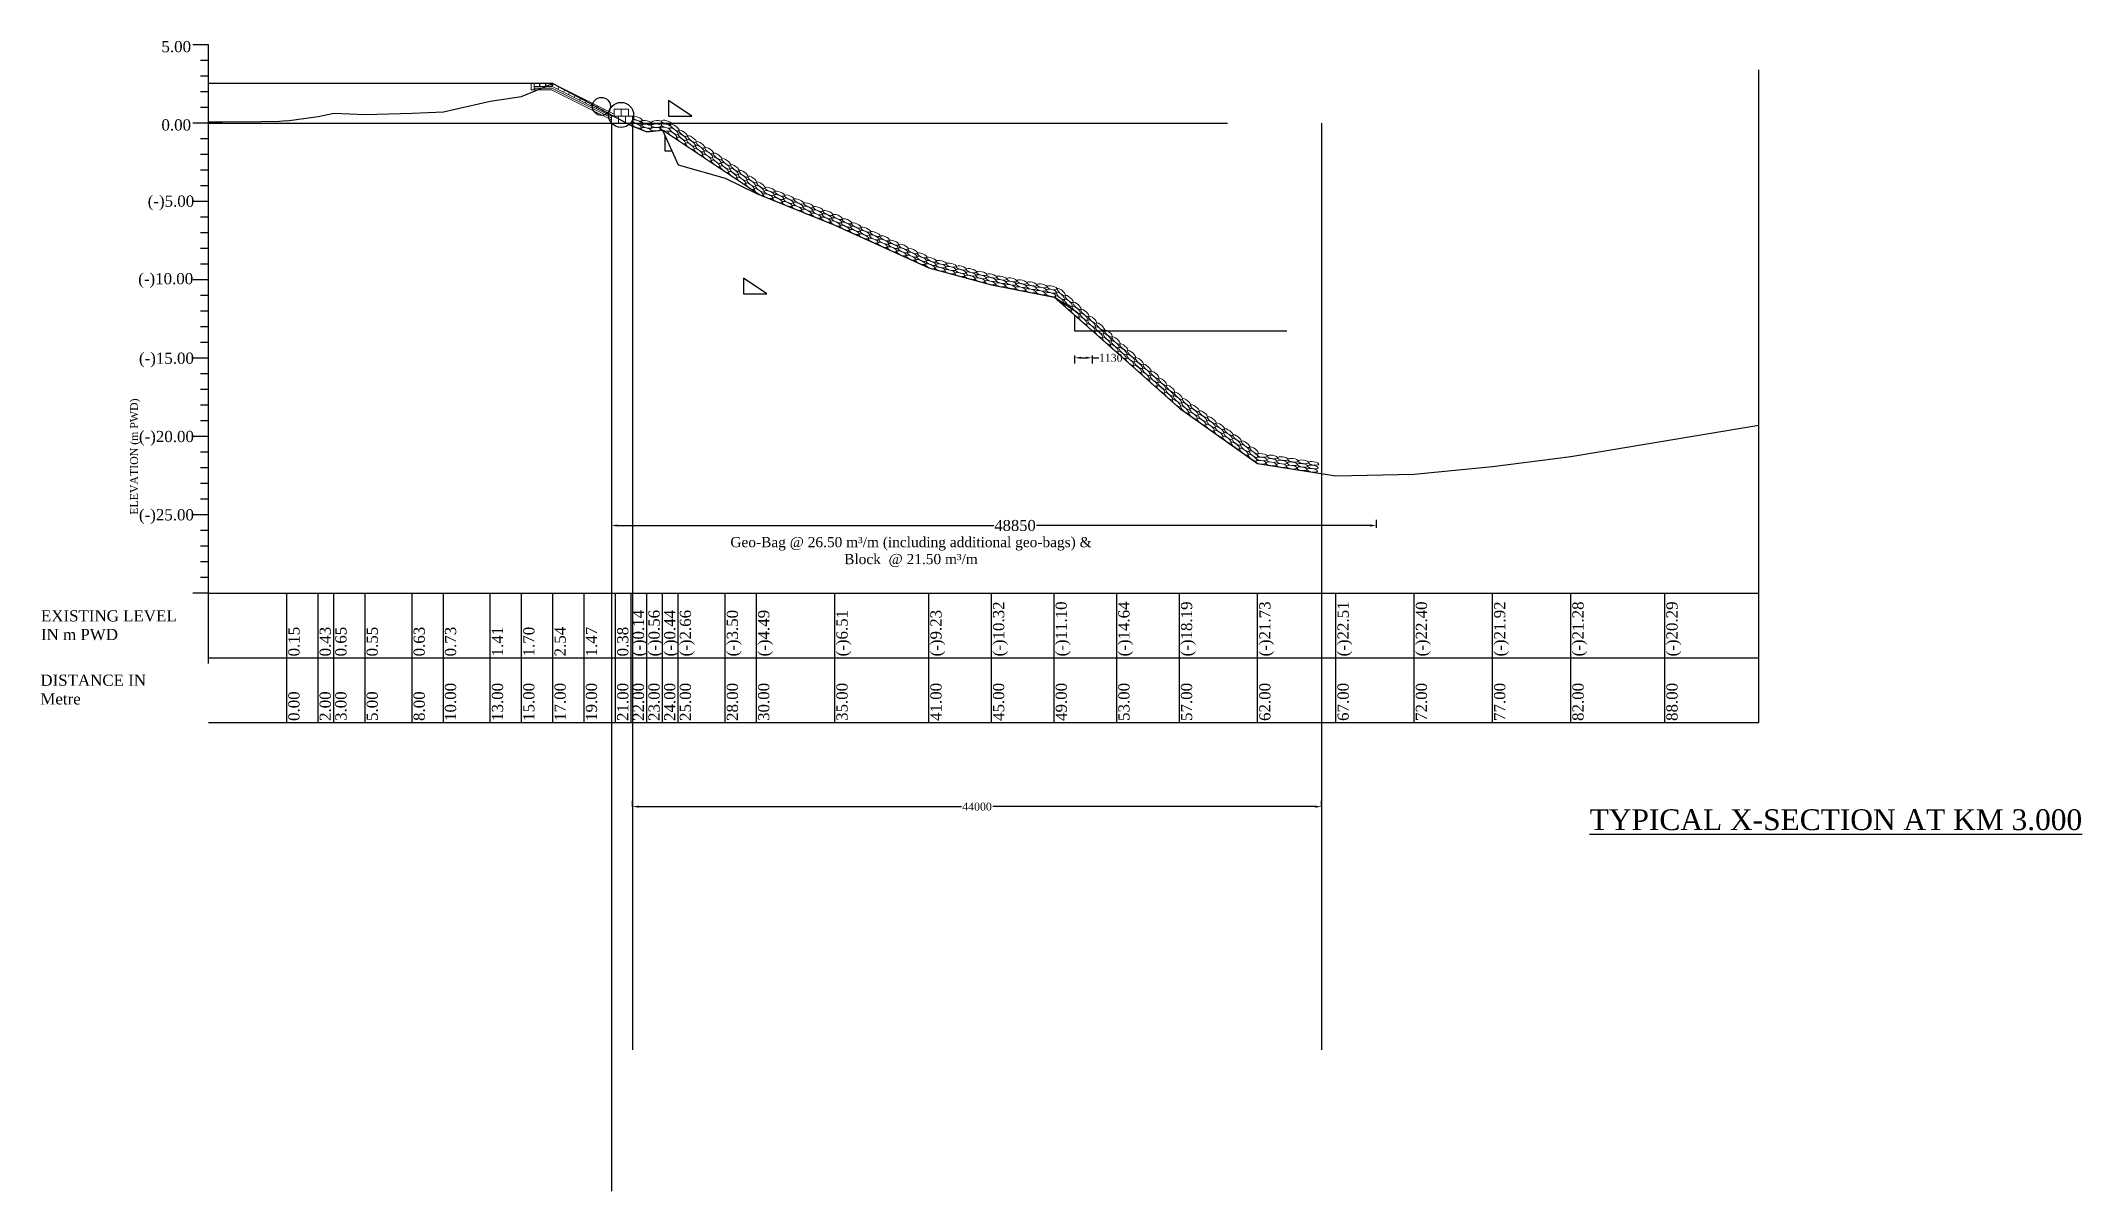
# Model space of a CAD drawing. Header units: metres. Extents: x -1354 to 3686, y -9962 to -7697.
# Drawn here: x 15.2 to 145.6, y -9279 to -9205.6 of the extents above; entities that cross this region are included whole.
import ezdxf

# ---------------------------------------------------------------- set-up
doc = ezdxf.new("R2010")
doc.units = ezdxf.units.M
doc.layers.add('LINE', color=7, linetype='Continuous')
doc.styles.add('liza', font='times.ttf', dxfattribs={"height": 2})
doc.styles.get("Standard").update_dxf_attribs({"font": 'times.ttf'})
doc.dimstyles.get("Standard").update_dxf_attribs({"dimtxt": 0.5, "dimasz": 0.4075, "dimexe": 0.364, "dimexo": 0.219, "dimgap": 0.09, "dimtad": 0, "dimdec": 0, "dimlfac": 1000, "dimzin": 0, "dimdsep": 46, "dimtxsty": 'Standard', "dimcen": 0.09, "dimadec": 0, "dimazin": 0, "dimtfac": 1, "dimtdec": 0, "dimtofl": 0, "dimtmove": 0, "dimatfit": 3, "dimfxl": 1, "dimtolj": 1, "dimtzin": 0, "dimarcsym": 0})

msp = doc.modelspace()

# ---------------------------------------------------------------- texts
at = {"color": 0, "lineweight": -2, "char_height": 0.715, "attachment_point": 1}
for s, insert, width in [('5.00', (22.94167, -9205.600709), 2), ('0.00', (22.94167, -9210.600709), 2), ('(-)5.00', (22.063881, -9215.468136), 2), ('(-)10.00', (21.459754, -9220.419199), 2), ('(-)15.00', (21.505453, -9225.497273), 2), ('(-)20.00', (21.505453, -9230.497273), 2), ('(-)25.00', (21.505453, -9235.497273), 2), ('EXISTING LEVEL IN m PWD', (15.245054, -9241.949232), 8.82203068), ('DISTANCE IN Metre', (15.207317, -9246.060151), 6.93160649)]:
    msp.add_mtext(s, dxfattribs=dict(at, insert=insert, width=width))
at = {"color": 3, "linetype": 'Continuous', "lineweight": -3, "ltscale": 0.5, "insert": (20.94167, -9235.850709), "char_height": 0.5, "width": 10, "attachment_point": 1, "rotation": 90, "style": 'liza'}
msp.add_mtext('ELEVATION (m PWD)', dxfattribs=at)
at = {"color": 0, "lineweight": -2, "char_height": 0.715, "width": 2.15, "attachment_point": 1, "rotation": 90}
for s, insert in [('(-)0.14', (53.04167, -9244.896337)), ('(-)0.56', (54.04167, -9244.896337)), ('(-)0.44', (55.04167, -9244.896337)), ('(-)2.66', (56.04167, -9244.896337)), ('(-)3.50', (59.04167, -9244.896337)), ('(-)4.49', (61.04167, -9244.896337)), ('(-)6.51', (66.04167, -9244.896337)), ('(-)9.23', (72.04167, -9244.896337)), ('(-)10.32', (76.04167, -9244.896337)), ('(-)11.10', (80.04167, -9244.896337)), ('(-)14.64', (84.04167, -9244.896337)), ('(-)18.19', (88.04167, -9244.896337)), ('(-)21.73', (93.04167, -9244.896337)), ('(-)22.51', (98.04167, -9244.896337)), ('(-)22.40', (103.04167, -9244.896337)), ('(-)21.92', (108.04167, -9244.896337)), ('(-)21.28', (113.04167, -9244.896337)), ('(-)20.29', (119.04167, -9244.896337)), ('0.15', (31.04167, -9244.896337)), ('0.43', (33.04167, -9244.896337)), ('0.65', (34.04167, -9244.896337)), ('0.55', (36.04167, -9244.896337)), ('0.63', (39.04167, -9244.896337)), ('0.73', (41.04167, -9244.896337)), ('1.41', (44.04167, -9244.896337)), ('1.70', (46.04167, -9244.896337)), ('2.54', (48.04167, -9244.896337)), ('1.47', (50.04167, -9244.896337)), ('0.38', (52.04167, -9244.896337)), ('0.00', (31.04167, -9249.018424)), ('2.00', (33.04167, -9249.018424)), ('3.00', (34.04167, -9249.018424)), ('5.00', (36.04167, -9249.018424)), ('8.00', (39.04167, -9249.018424)), ('10.00', (41.04167, -9249.018424)), ('13.00', (44.04167, -9249.018424)), ('15.00', (46.04167, -9249.018424)), ('17.00', (48.04167, -9249.018424)), ('19.00', (50.04167, -9249.018424)), ('21.00', (52.04167, -9249.018424)), ('22.00', (53.04167, -9249.018424)), ('23.00', (54.04167, -9249.018424)), ('24.00', (55.04167, -9249.018424)), ('25.00', (56.04167, -9249.018424)), ('28.00', (59.04167, -9249.018424)), ('30.00', (61.04167, -9249.018424)), ('35.00', (66.04167, -9249.018424)), ('41.00', (72.04167, -9249.018424)), ('45.00', (76.04167, -9249.018424)), ('49.00', (80.04167, -9249.018424)), ('53.00', (84.04167, -9249.018424)), ('57.00', (88.04167, -9249.018424)), ('62.00', (93.04167, -9249.018424)), ('67.00', (98.04167, -9249.018424)), ('72.00', (103.04167, -9249.018424)), ('77.00', (108.04167, -9249.018424)), ('82.00', (113.04167, -9249.018424)), ('88.00', (119.04167, -9249.018424))]:
    msp.add_mtext(s, dxfattribs=dict(at, insert=insert))
at = {"color": 0, "linetype": 'ByBlock', "lineweight": 30, "insert": (114.140102, -9254.660309), "char_height": 1.32684107, "width": 81.78181267, "attachment_point": 1}
msp.add_mtext('{\\LTYPICAL X-SECTION AT KM 3.000}', dxfattribs=at)
at = {"layer": 'LINE', "color": 0, "linetype": 'ByBlock', "lineweight": -3, "ltscale": 0.5, "insert": (70.803609, -9237.273034), "char_height": 0.65, "width": 26.79233381, "attachment_point": 2}
msp.add_mtext('Geo-Bag @ 26.50 m³/m (including additional geo-bags) &\\PBlock  @ 21.50 m³/m ', dxfattribs=at)

# ---------------------------------------------------------------- blocks, each defined once
blk = doc.blocks.new('*D457')
at = {"color": 0, "lineweight": -2, "ltscale": 0.5}
for p, q in [((81.25, -9225.68), (81.25, -9226.19)), ((81.66, -9225.83), (81.97, -9225.83)), ((82.38, -9225.68), (82.38, -9226.19)), ((82.38, -9225.83), (82.79, -9225.83))]:
    blk.add_line(p, q, dxfattribs=at)
at = {"color": 0, "linetype": 'Continuous', "lineweight": -3, "ltscale": 0.5}
for points in [[(81.66, -9225.76), (81.66, -9225.89), (81.25, -9225.83)], [(81.97, -9225.76), (81.97, -9225.89), (82.38, -9225.83)]]:
    blk.add_solid(points, dxfattribs=at)
at = {"layer": 'Defpoints', "color": 0, "linetype": 'Continuous', "lineweight": -3, "ltscale": 0.5}
for p in [(81.25, -9224.11), (82.38, -9224.11), (82.38, -9225.83)]:
    blk.add_point(p, dxfattribs=at)
at = {"color": 0, "linetype": 'Continuous', "lineweight": -3, "ltscale": 0.5, "insert": (83.56, -9225.83), "char_height": 0.5, "attachment_point": 5}
blk.add_mtext('\\A1;1130', dxfattribs=at)
blk = doc.blocks.new('*D458')
at = {"color": 0, "lineweight": -2, "ltscale": 0.5}
for p, q in [((51.67, -9236.39), (51.67, -9236.9)), ((52.08, -9236.54), (76.1, -9236.54)), ((100.11, -9236.54), (78.81, -9236.54)), ((100.52, -9236.69), (100.52, -9236.18))]:
    blk.add_line(p, q, dxfattribs=at)
at = {"color": 0, "linetype": 'Continuous', "lineweight": -3, "ltscale": 0.5}
for points in [[(52.08, -9236.47), (52.08, -9236.61), (51.67, -9236.54)], [(100.11, -9236.47), (100.11, -9236.61), (100.52, -9236.54)]]:
    blk.add_solid(points, dxfattribs=at)
at = {"layer": 'Defpoints', "color": 0, "linetype": 'Continuous', "lineweight": -3, "ltscale": 0.5}
for p in [(51.67, -9235.88), (100.52, -9236.54), (100.52, -9240.85)]:
    blk.add_point(p, dxfattribs=at)
at = {"color": 0, "linetype": 'Continuous', "lineweight": -3, "ltscale": 0.5, "insert": (77.45, -9236.54), "char_height": 0.5, "attachment_point": 5}
blk.add_mtext('\\A1;{\\H1.4x;48850}', dxfattribs=at)
blk = doc.blocks.new('*D459')
at = {"color": 0, "lineweight": -2, "ltscale": 0.5}
for p, q in [((53.02, -9254.49), (53.02, -9254.12)), ((53.43, -9254.49), (74.03, -9254.49)), ((96.61, -9254.49), (76.02, -9254.49)), ((97.02, -9254.49), (97.02, -9254.12))]:
    blk.add_line(p, q, dxfattribs=at)
at = {"color": 0, "linetype": 'Continuous', "lineweight": -3, "ltscale": 0.5}
for points in [[(53.43, -9254.42), (53.43, -9254.56), (53.02, -9254.49)], [(96.61, -9254.42), (96.61, -9254.56), (97.02, -9254.49)]]:
    blk.add_solid(points, dxfattribs=at)
at = {"layer": 'Defpoints', "color": 0, "linetype": 'Continuous', "lineweight": -3, "ltscale": 0.5}
for p in [(53.02, -9254.49), (97.02, -9254.49), (97.02, -9254.49)]:
    blk.add_point(p, dxfattribs=at)
at = {"color": 0, "linetype": 'Continuous', "lineweight": -3, "ltscale": 0.5, "insert": (75.02, -9254.49), "char_height": 0.5, "attachment_point": 5}
blk.add_mtext('\\A1;44000', dxfattribs=at)

# ---------------------------------------------------------------- dimensions: what is measured, and where the dimension line sits
at = {"color": 0, "linetype": 'Continuous', "lineweight": -3, "ltscale": 0.5}
for base, p1, p2, picture, middle in [((82.379141, -9225.826455), (81.249197, -9224.107871), (82.379141, -9224.107871), '*D457', (83.558508, -9225.826455)), ((97.02196, -9254.487383), (53.02196, -9254.487383), (97.02196, -9254.487383), '*D459', (75.02196, -9254.487383))]:
    dim = msp.add_linear_dim(base=base, p1=p1, p2=p2, dimstyle='Standard', override={"dimfxl": 0.15, "dimfxlon": 1}, dxfattribs=at)
    dim.commit()
    dim.dimension.update_dxf_attribs({"geometry": picture, "text_midpoint": middle})
dim = msp.add_linear_dim(base=(100.52196, -9236.539678), p1=(51.67196, -9235.882966), p2=(100.52196, -9240.850709), text='{\\H1.4x;<>}', dimstyle='Standard', override={"dimfxl": 0.15, "dimfxlon": 1}, dxfattribs=at)
dim.commit()
dim.dimension.update_dxf_attribs({"geometry": '*D458', "text_midpoint": (77.452462, -9236.539678), "dimtype": 160})

# ---------------------------------------------------------------- linework, layer by layer
at = {"color": 0, "lineweight": -2}
for p, q in [((25.94167, -9205.850709), (24.94167, -9205.850709)), ((25.94167, -9206.850709), (25.44167, -9206.850709)), ((25.94167, -9245.350709), (25.94167, -9205.850709)), ((25.94167, -9207.850709), (25.44167, -9207.850709)), ((25.94167, -9208.850709), (25.44167, -9208.850709)), ((25.94167, -9209.850709), (25.44167, -9209.850709)), ((25.94167, -9210.850709), (24.94167, -9210.850709)), ((25.94167, -9211.850709), (25.44167, -9211.850709)), ((25.94167, -9212.850709), (25.44167, -9212.850709)), ((25.94167, -9213.850709), (25.44167, -9213.850709)), ((25.94167, -9215.850709), (24.94167, -9215.850709)), ((25.94167, -9214.850709), (25.44167, -9214.850709)), ((25.94167, -9216.850709), (25.44167, -9216.850709)), ((25.94167, -9217.850709), (25.44167, -9217.850709)), ((25.94167, -9218.850709), (25.44167, -9218.850709)), ((25.94167, -9219.850709), (25.44167, -9219.850709)), ((25.94167, -9220.850709), (24.94167, -9220.850709)), ((25.94167, -9221.850709), (25.44167, -9221.850709)), ((25.94167, -9222.850709), (25.44167, -9222.850709)), ((25.94167, -9223.850709), (25.44167, -9223.850709)), ((25.94167, -9224.850709), (25.44167, -9224.850709)), ((25.94167, -9225.850709), (24.94167, -9225.850709)), ((25.94167, -9226.850709), (25.44167, -9226.850709)), ((25.94167, -9227.850709), (25.44167, -9227.850709)), ((25.94167, -9228.850709), (25.44167, -9228.850709)), ((25.94167, -9229.850709), (25.44167, -9229.850709)), ((25.94167, -9230.850709), (24.94167, -9230.850709)), ((25.94167, -9231.850709), (25.44167, -9231.850709)), ((25.94167, -9232.850709), (25.44167, -9232.850709)), ((25.94167, -9233.850709), (25.44167, -9233.850709)), ((25.94167, -9234.850709), (25.44167, -9234.850709)), ((25.94167, -9235.850709), (24.94167, -9235.850709)), ((25.94167, -9236.850709), (25.44167, -9236.850709)), ((25.94167, -9237.850709), (25.44167, -9237.850709)), ((25.94167, -9238.850709), (25.44167, -9238.850709)), ((25.94167, -9239.850709), (25.44167, -9239.850709)), ((25.94167, -9240.850709), (24.94167, -9240.850709)), ((25.94167, -9240.850709), (124.94167, -9240.850709)), ((30.94167, -9249.118424), (30.94167, -9240.850709)), ((32.94167, -9249.118424), (32.94167, -9240.850709)), ((33.94167, -9249.118424), (33.94167, -9240.850709)), ((35.94167, -9249.118424), (35.94167, -9240.850709)), ((38.94167, -9249.118424), (38.94167, -9240.850709)), ((40.94167, -9249.118424), (40.94167, -9240.850709)), ((43.94167, -9249.118424), (43.94167, -9240.850709)), ((45.94167, -9249.118424), (45.94167, -9240.850709)), ((47.94167, -9249.118424), (47.94167, -9240.850709)), ((49.94167, -9249.118424), (49.94167, -9240.850709)), ((51.94167, -9249.118424), (51.94167, -9240.850709)), ((52.94167, -9249.118424), (52.94167, -9240.850709)), ((53.94167, -9249.118424), (53.94167, -9240.850709)), ((54.94167, -9249.118424), (54.94167, -9240.850709)), ((55.94167, -9249.118424), (55.94167, -9240.850709)), ((58.94167, -9249.118424), (58.94167, -9240.850709)), ((60.94167, -9249.118424), (60.94167, -9240.850709)), ((65.94167, -9249.118424), (65.94167, -9240.850709)), ((71.94167, -9249.118424), (71.94167, -9240.850709)), ((75.94167, -9249.118424), (75.94167, -9240.850709)), ((79.94167, -9249.118424), (79.94167, -9240.850709)), ((83.94167, -9249.118424), (83.94167, -9240.850709)), ((87.94167, -9249.118424), (87.94167, -9240.850709)), ((92.94167, -9249.118424), (92.94167, -9240.850709)), ((97.94167, -9249.118424), (97.94167, -9240.850709)), ((102.94167, -9249.118424), (102.94167, -9240.850709)), ((107.94167, -9249.118424), (107.94167, -9240.850709)), ((112.94167, -9249.118424), (112.94167, -9240.850709)), ((118.94167, -9249.118424), (118.94167, -9240.850709)), ((124.94167, -9249.118424), (124.94167, -9244.618424)), ((25.94167, -9244.996337), (124.94167, -9244.996337)), ((25.94167, -9249.118424), (124.94167, -9249.118424))]:
    msp.add_line(p, q, dxfattribs=at)
at = {"color": 0, "linetype": 'Continuous', "lineweight": -3, "ltscale": 0.5}
for p, q in [((124.94167, -9249.118424), (124.94167, -9207.436756)), ((46.54167, -9208.312709), (25.94167, -9208.312709)), ((47.94167, -9208.312709), (46.54167, -9208.312709)), ((47.094456, -9208.512709), (47.094456, -9208.312709)), ((47.494456, -9208.512709), (47.494456, -9208.312709)), ((47.894456, -9208.512709), (47.894456, -9208.312709)), ((55.315597, -9209.405856), (55.315597, -9210.405856)), ((56.815597, -9210.405856), (55.315597, -9209.405856)), ((29.306153, -9210.759999), (26.845677, -9210.78039)), ((30.472736, -9210.750331), (29.306153, -9210.759999)), ((30.94167, -9210.698709), (30.472736, -9210.750331)), ((55.315597, -9210.405856), (56.815597, -9210.405856)), ((26.845677, -9210.78039), (25.94167, -9210.78039)), ((25.94167, -9210.850709), (91.012657, -9210.850709)), ((51.67196, -9210.850709), (51.67196, -9279.044164)), ((53.02196, -9210.850709), (53.02196, -9270.012482)), ((61.139639, -9215.420689), (54.94167, -9211.288709)), ((55.083681, -9211.603975), (55.083681, -9212.603975)), ((97.02196, -9210.850709), (97.02196, -9270.012482)), ((55.083681, -9212.603975), (55.534132, -9212.603975)), ((60.098555, -9220.754957), (60.098555, -9221.754957)), ((61.598555, -9221.754957), (60.098555, -9220.754957)), ((60.098555, -9221.754957), (61.598555, -9221.754957)), ((81.44167, -9222.950709), (79.94167, -9221.950709)), ((81.249197, -9223.107871), (81.249197, -9224.107871)), ((81.249197, -9224.107871), (94.810326, -9224.107871))]:
    msp.add_line(p, q, dxfattribs=at)
at = {"linetype": 'ByBlock', "lineweight": 18, "ltscale": 0.5}
for p, q in [((46.54167, -9208.312709), (46.54167, -9208.712709)), ((46.74167, -9208.312709), (46.74167, -9208.712709)), ((47.894456, -9208.512709), (47.983899, -9208.333824)), ((48.252227, -9208.691595), (48.34167, -9208.512709)), ((48.609998, -9208.87048), (48.69944, -9208.691595)), ((48.929183, -9209.030073), (49.018626, -9208.851187)), ((49.286954, -9209.208958), (49.376397, -9209.030073)), ((49.644725, -9209.387844), (49.734167, -9209.208958)), ((50.002496, -9209.566729), (50.091938, -9209.387844)), ((50.002496, -9209.566729), (50.091938, -9209.387844)), ((50.360266, -9209.745615), (50.449709, -9209.566729)), ((50.718037, -9209.9245), (50.80748, -9209.745615)), ((50.718037, -9209.9245), (50.80748, -9209.745615)), ((51.075808, -9210.103385), (51.165251, -9209.9245)), ((51.075808, -9210.103385), (51.165251, -9209.9245)), ((51.075808, -9210.103385), (51.165251, -9209.9245)), ((51.433579, -9210.282271), (51.523022, -9210.103385))]:
    msp.add_line(p, q, dxfattribs=at)
at = {"linetype": 'ByBlock', "lineweight": 13, "ltscale": 0.5}
for p, q in [((47.847242, -9208.712709), (46.54167, -9208.712709)), ((47.894456, -9208.512709), (46.74167, -9208.512709)), ((47.870849, -9208.612709), (46.74167, -9208.612709)), ((51.67196, -9210.625068), (47.847242, -9208.712709)), ((51.67196, -9210.513265), (47.870849, -9208.612709)), ((51.67196, -9210.401462), (47.894456, -9208.512709)), ((51.855161, -9210.269455), (47.94167, -9208.312709))]:
    msp.add_line(p, q, dxfattribs=at)
at = {"color": 3, "linetype": 'Continuous', "lineweight": -3, "ltscale": 0.5}
msp.add_lwpolyline([(30.94167, -9210.698709), (32.94167, -9210.418709), (33.94167, -9210.198709), (35.94167, -9210.298709), (38.94167, -9210.218709), (40.94167, -9210.118709), (43.94167, -9209.435709), (45.94167, -9209.146709), (47.94167, -9208.312709), (49.94167, -9209.375709), (51.94167, -9210.468709), (52.94167, -9210.988709), (53.94167, -9211.408709), (54.94167, -9211.288709), (55.94167, -9213.508709), (58.94167, -9214.350709), (60.94167, -9215.340709), (65.94167, -9217.360709), (71.94167, -9220.080709), (75.94167, -9221.170709), (79.94167, -9221.950709), (83.94167, -9225.490709), (87.94167, -9229.040709), (92.94167, -9232.580709), (97.94167, -9233.360709), (102.94167, -9233.250709), (107.94167, -9232.770709), (112.94167, -9232.130709), (118.94167, -9231.140709), (124.94167, -9230.120709)], dxfattribs=at)
at = {"linetype": 'ByBlock', "lineweight": 18, "ltscale": 0.5}
for points in [[(51.67196, -9210.850709), (52.12196, -9210.850709), (52.12196, -9210.400709), (51.67196, -9210.400709)], [(51.855161, -9210.400709), (52.305161, -9210.400709), (52.305161, -9209.950709), (51.855161, -9209.950709)], [(52.12196, -9210.850709), (52.57196, -9210.850709), (52.57196, -9210.400709), (52.12196, -9210.400709)], [(52.305161, -9210.400709), (52.755161, -9210.400709), (52.755161, -9209.950709), (52.305161, -9209.950709)], [(52.57196, -9210.850709), (53.02196, -9210.850709), (53.02196, -9210.400709), (52.57196, -9210.400709)]]:
    msp.add_lwpolyline(points, close=True, dxfattribs=at)
at = {"color": 0, "linetype": 'ByBlock', "lineweight": 15, "ltscale": 0.5}
for centre, major_axis in [((53.330975, -9210.557718), (0.309014, -0.123432)), ((53.33552, -9210.796642), (0.309014, -0.123432)), ((53.933711, -9210.798768), (0.323352, -0.078537)), ((54.557268, -9210.788744), (0.332691, 0.006464)), ((55.187538, -9210.79704), (0.321267, -0.086675)), ((53.274689, -9211.009375), (0.309014, -0.123432)), ((53.877425, -9211.250425), (0.323352, -0.078537)), ((53.938255, -9211.037691), (0.323352, -0.078537)), ((54.486152, -9211.230712), (0.332691, 0.006464)), ((54.540953, -9211.00704), (0.332691, 0.006464)), ((55.112059, -9211.231922), (0.321267, -0.086675)), ((55.176289, -9211.024739), (0.321267, -0.086675)), ((55.576561, -9211.580603), (0.268997, -0.19587)), ((55.671761, -9211.368565), (0.268997, -0.19587)), ((55.719366, -9211.128814), (0.268997, -0.19587)), ((56.131186, -9211.950081), (0.268997, -0.19587)), ((56.218707, -9211.742281), (0.268997, -0.19587)), ((56.262829, -9211.506734), (0.268997, -0.19587)), ((56.681249, -9212.312803), (0.268997, -0.19587)), ((56.767781, -9212.105666), (0.268997, -0.19587)), ((56.818663, -9211.867007), (0.268997, -0.19587)), ((57.366141, -9212.234133), (0.268997, -0.19587)), ((57.228955, -9212.680559), (0.268997, -0.19587)), ((57.315259, -9212.472792), (0.268997, -0.19587)), ((57.777573, -9213.048811), (0.268997, -0.19587)), ((57.864333, -9212.838594), (0.268997, -0.19587)), ((57.915215, -9212.599936), (0.268997, -0.19587)), ((58.329385, -9213.420076), (0.268997, -0.19587)), ((58.408845, -9213.212078), (0.268997, -0.19587)), ((58.459727, -9212.973419), (0.268997, -0.19587)), ((58.95792, -9213.56596), (0.268997, -0.19587)), ((59.008802, -9213.327302), (0.268997, -0.19587)), ((58.87884, -9213.778528), (0.268997, -0.19587)), ((59.419094, -9214.143602), (0.268997, -0.19587)), ((59.505017, -9213.932557), (0.268997, -0.19587)), ((59.563945, -9213.701812), (0.268997, -0.19587)), ((59.969765, -9214.514768), (0.268997, -0.19587)), ((60.054091, -9214.305445), (0.268997, -0.19587)), ((60.113019, -9214.074699), (0.268997, -0.19587)), ((60.52036, -9214.877225), (0.268997, -0.19587)), ((60.605979, -9214.669525), (0.268997, -0.19587)), ((60.664907, -9214.43878), (0.268997, -0.19587)), ((61.212309, -9214.80627), (0.268997, -0.19587)), ((61.070955, -9215.244054), (0.268997, -0.19587)), ((61.153381, -9215.037016), (0.268997, -0.19587)), ((61.662231, -9215.511618), (0.313968, -0.110222)), ((61.748649, -9215.306566), (0.313968, -0.110222)), ((61.802213, -9215.094197), (0.313968, -0.110222)), ((62.277578, -9215.762434), (0.306829, -0.128766)), ((62.363996, -9215.557382), (0.306829, -0.128766)), ((62.41756, -9215.345013), (0.306829, -0.128766)), ((62.893007, -9216.010264), (0.306829, -0.128766)), ((62.979424, -9215.805212), (0.306829, -0.128766)), ((63.032988, -9215.592843), (0.306829, -0.128766)), ((63.5915, -9216.059433), (0.306829, -0.128766)), ((63.645064, -9215.847064), (0.306829, -0.128766)), ((64.261685, -9216.088636), (0.306829, -0.128766)), ((63.505083, -9216.264484), (0.306829, -0.128766)), ((64.121703, -9216.506057), (0.306829, -0.128766)), ((64.208121, -9216.301005), (0.306829, -0.128766)), ((64.742347, -9216.751636), (0.306829, -0.128766)), ((64.828764, -9216.546584), (0.306829, -0.128766)), ((64.879721, -9216.328354), (0.306829, -0.128766)), ((65.358967, -9217.005558), (0.306829, -0.128766)), ((65.445385, -9216.800506), (0.306829, -0.128766)), ((65.496341, -9216.582277), (0.306829, -0.128766)), ((65.978791, -9217.256401), (0.306829, -0.128766)), ((66.057684, -9217.051416), (0.306829, -0.128766)), ((66.108641, -9216.833186), (0.306829, -0.128766)), ((66.653594, -9217.327886), (0.306829, -0.128766)), ((66.704551, -9217.109657), (0.306829, -0.128766)), ((67.311934, -9217.379075), (0.306829, -0.128766)), ((66.574701, -9217.532872), (0.306829, -0.128766)), ((67.182084, -9217.80229), (0.306829, -0.128766)), ((67.260977, -9217.597305), (0.306829, -0.128766)), ((67.787082, -9218.075516), (0.306829, -0.128766)), ((67.865976, -9217.87053), (0.306829, -0.128766)), ((67.916933, -9217.652301), (0.306829, -0.128766)), ((68.391634, -9218.348411), (0.306829, -0.128766)), ((68.470528, -9218.143425), (0.306829, -0.128766)), ((68.521484, -9217.925195), (0.306829, -0.128766)), ((68.987023, -9218.618226), (0.306829, -0.128766)), ((69.065916, -9218.41324), (0.306829, -0.128766)), ((69.116873, -9218.195011), (0.306829, -0.128766)), ((69.673299, -9218.691929), (0.306829, -0.128766)), ((69.710176, -9218.474627), (0.306829, -0.128766)), ((70.320911, -9218.744244), (0.306829, -0.128766)), ((69.594406, -9218.896915), (0.306829, -0.128766)), ((70.205141, -9219.166532), (0.306829, -0.128766)), ((70.284034, -9218.961546), (0.306829, -0.128766)), ((70.797624, -9219.442903), (0.306829, -0.128766)), ((70.876517, -9219.237917), (0.306829, -0.128766)), ((70.913394, -9219.020615), (0.306829, -0.128766)), ((71.405006, -9219.715434), (0.306829, -0.128766)), ((71.4839, -9219.510448), (0.306829, -0.128766)), ((71.520776, -9219.293145), (0.306829, -0.128766)), ((72.019094, -9219.982335), (0.306829, -0.128766)), ((72.07616, -9219.77778), (0.306829, -0.128766)), ((72.113036, -9219.560478), (0.306829, -0.128766)), ((72.706574, -9219.95738), (0.322526, -0.081864)), ((72.743451, -9219.740078), (0.322526, -0.081864)), ((73.377653, -9219.912682), (0.322526, -0.081864)), ((72.649509, -9220.161936), (0.322526, -0.081864)), ((73.283711, -9220.334539), (0.322526, -0.081864)), ((73.340776, -9220.129984), (0.322526, -0.081864)), ((73.922383, -9220.513864), (0.322526, -0.081864)), ((73.979448, -9220.309309), (0.322526, -0.081864)), ((74.016325, -9220.092007), (0.322526, -0.081864)), ((74.571633, -9220.687925), (0.322526, -0.081864)), ((74.628699, -9220.48337), (0.322526, -0.081864)), ((74.665575, -9220.266067), (0.322526, -0.081864)), ((75.213956, -9220.860098), (0.322526, -0.081864)), ((75.271021, -9220.655543), (0.322526, -0.081864)), ((75.307898, -9220.438241), (0.322526, -0.081864)), ((75.855235, -9221.036775), (0.322526, -0.081864)), ((75.911257, -9220.8203), (0.322526, -0.081864)), ((75.948134, -9220.602997), (0.322526, -0.081864)), ((76.501804, -9221.173917), (0.322526, -0.081864)), ((76.557826, -9220.957442), (0.322526, -0.081864)), ((76.594703, -9220.74014), (0.322526, -0.081864)), ((77.1442, -9221.285267), (0.322526, -0.081864)), ((77.200223, -9221.068792), (0.322526, -0.081864)), ((77.2371, -9220.85149), (0.322526, -0.081864)), ((77.846792, -9221.205935), (0.322526, -0.081864)), ((77.887393, -9220.988301), (0.322526, -0.081864)), ((78.488146, -9221.332548), (0.322526, -0.081864)), ((78.528747, -9221.114915), (0.322526, -0.081864)), ((79.170324, -9221.234343), (0.322526, -0.081864)), ((77.790769, -9221.42241), (0.322526, -0.081864)), ((78.432123, -9221.549023), (0.322526, -0.081864)), ((79.0737, -9221.668452), (0.322526, -0.081864)), ((79.129723, -9221.451977), (0.322526, -0.081864)), ((79.716246, -9221.793576), (0.322526, -0.081864)), ((79.772269, -9221.577101), (0.322526, -0.081864)), ((79.818755, -9221.360063), (0.322526, -0.081864)), ((80.285147, -9222.106838), (0.250785, -0.218705)), ((80.346161, -9221.871358), (0.250785, -0.218705)), ((80.402258, -9221.632997), (0.250785, -0.218705)), ((80.785625, -9222.549323), (0.250785, -0.218705)), ((80.846639, -9222.313843), (0.250785, -0.218705)), ((80.901693, -9222.075019), (0.250785, -0.218705)), ((81.348979, -9222.757487), (0.250785, -0.218705)), ((81.404033, -9222.518663), (0.250785, -0.218705)), ((81.287965, -9222.992967), (0.250785, -0.218705)), ((81.78822, -9223.4383), (0.250785, -0.218705)), ((81.849234, -9223.20282), (0.250785, -0.218705)), ((81.904288, -9222.963996), (0.250785, -0.218705)), ((82.285122, -9223.875488), (0.250785, -0.218705)), ((82.346136, -9223.640008), (0.250785, -0.218705)), ((82.40119, -9223.401184), (0.250785, -0.218705)), ((82.89757, -9223.837179), (0.250785, -0.218705)), ((82.785078, -9224.318437), (0.250785, -0.218705)), ((82.846092, -9224.082957), (0.250785, -0.218705)), ((83.280341, -9224.758737), (0.250785, -0.218705)), ((83.343292, -9224.521502), (0.250785, -0.218705)), ((83.39477, -9224.275725), (0.250785, -0.218705)), ((83.783799, -9225.206752), (0.250785, -0.218705)), ((83.84675, -9224.969517), (0.250785, -0.218705)), ((83.898228, -9224.72374), (0.250785, -0.218705)), ((84.396471, -9225.162318), (0.250785, -0.218705)), ((84.282042, -9225.64533), (0.250785, -0.218705)), ((84.344993, -9225.408095), (0.250785, -0.218705)), ((84.776412, -9226.083809), (0.250785, -0.218705)), ((84.839362, -9225.846574), (0.250785, -0.218705)), ((84.890841, -9225.600797), (0.250785, -0.218705)), ((85.267279, -9226.524739), (0.250785, -0.218705)), ((85.33023, -9226.287504), (0.250785, -0.218705)), ((85.381708, -9226.041726), (0.250785, -0.218705)), ((85.879132, -9226.479709), (0.250785, -0.218705)), ((85.764703, -9226.962721), (0.250785, -0.218705)), ((85.827654, -9226.725486), (0.250785, -0.218705)), ((86.26451, -9227.405206), (0.250785, -0.218705)), ((86.327461, -9227.167971), (0.250785, -0.218705)), ((86.373948, -9226.918883), (0.250785, -0.218705)), ((86.76037, -9227.844414), (0.250785, -0.218705)), ((86.826673, -9227.609563), (0.250785, -0.218705)), ((86.87316, -9227.360474), (0.250785, -0.218705)), ((87.372967, -9227.805145), (0.250785, -0.218705)), ((87.260177, -9228.289085), (0.250785, -0.218705)), ((87.32648, -9228.054233), (0.250785, -0.218705)), ((87.762518, -9228.732563), (0.250785, -0.218705)), ((87.828821, -9228.497712), (0.250785, -0.218705)), ((87.875308, -9228.248624), (0.250785, -0.218705)), ((88.282365, -9229.138462), (0.250785, -0.218705)), ((88.348668, -9228.903611), (0.250785, -0.218705)), ((88.395155, -9228.654522), (0.250785, -0.218705)), ((88.926674, -9229.041762), (0.267653, -0.197704)), ((88.813884, -9229.525701), (0.267653, -0.197704)), ((88.880187, -9229.29085), (0.267653, -0.197704)), ((89.356826, -9229.905972), (0.267653, -0.197704)), ((89.423129, -9229.671121), (0.267653, -0.197704)), ((89.469616, -9229.422033), (0.267653, -0.197704)), ((89.898278, -9230.289819), (0.267653, -0.197704)), ((89.964581, -9230.054968), (0.267653, -0.197704)), ((90.011068, -9229.80588), (0.267653, -0.197704)), ((90.505884, -9230.439047), (0.267653, -0.197704)), ((90.546709, -9230.197442), (0.267653, -0.197704)), ((90.439581, -9230.673898), (0.267653, -0.197704)), ((90.982224, -9231.054567), (0.267653, -0.197704)), ((91.048528, -9230.819716), (0.267653, -0.197704)), ((91.089353, -9230.57811), (0.267653, -0.197704)), ((91.51727, -9231.436957), (0.267653, -0.197704)), ((91.583573, -9231.202106), (0.267653, -0.197704)), ((91.624398, -9230.960501), (0.267653, -0.197704)), ((92.066022, -9231.823188), (0.267653, -0.197704)), ((92.132326, -9231.588337), (0.267653, -0.197704)), ((92.173151, -9231.346732), (0.267653, -0.197704)), ((92.710356, -9231.738327), (0.267653, -0.197704)), ((92.607102, -9232.209386), (0.267653, -0.197704)), ((92.669531, -9231.979932), (0.267653, -0.197704)), ((93.146526, -9232.502246), (0.329816, -0.044115)), ((93.186978, -9232.286499), (0.329816, -0.044115)), ((93.231975, -9232.061515), (0.329816, -0.044115)), ((93.800168, -9232.602125), (0.328516, -0.052938)), ((93.840621, -9232.386378), (0.328516, -0.052938)), ((93.885618, -9232.161394), (0.328516, -0.052938)), ((94.458061, -9232.707614), (0.328516, -0.052938)), ((94.498513, -9232.491868), (0.328516, -0.052938)), ((94.54351, -9232.266883), (0.328516, -0.052938)), ((95.114761, -9232.811547), (0.328516, -0.052938)), ((95.155214, -9232.595801), (0.328516, -0.052938)), ((95.200211, -9232.370817), (0.328516, -0.052938)), ((95.770717, -9232.915149), (0.328516, -0.052938)), ((95.811169, -9232.699403), (0.328516, -0.052938)), ((95.856166, -9232.474418), (0.328516, -0.052938)), ((96.426747, -9233.014976), (0.328516, -0.052938)), ((96.467199, -9232.79923), (0.328516, -0.052938)), ((96.512196, -9232.574246), (0.328516, -0.052938))]:
    msp.add_ellipse(centre, major_axis=major_axis, ratio=0.3297157707, dxfattribs=at)
at = {"layer": 'LINE', "color": 0, "linetype": 'ByBlock', "lineweight": -3, "ltscale": 0.5}
for centre, radius in [((51.034399, -9209.778562), 0.574705), ((52.295282, -9210.316153), 0.797365)]:
    msp.add_circle(centre, radius, dxfattribs=at)

msp.set_redraw_order([(e.dxf.handle, doc.entitydb.next_handle()) for e in msp.query("TEXT MTEXT ATTDEF DIMENSION ARC_DIMENSION")])  # texts and dimensions are drawn at this point

doc.saveas('drawing.dxf')
